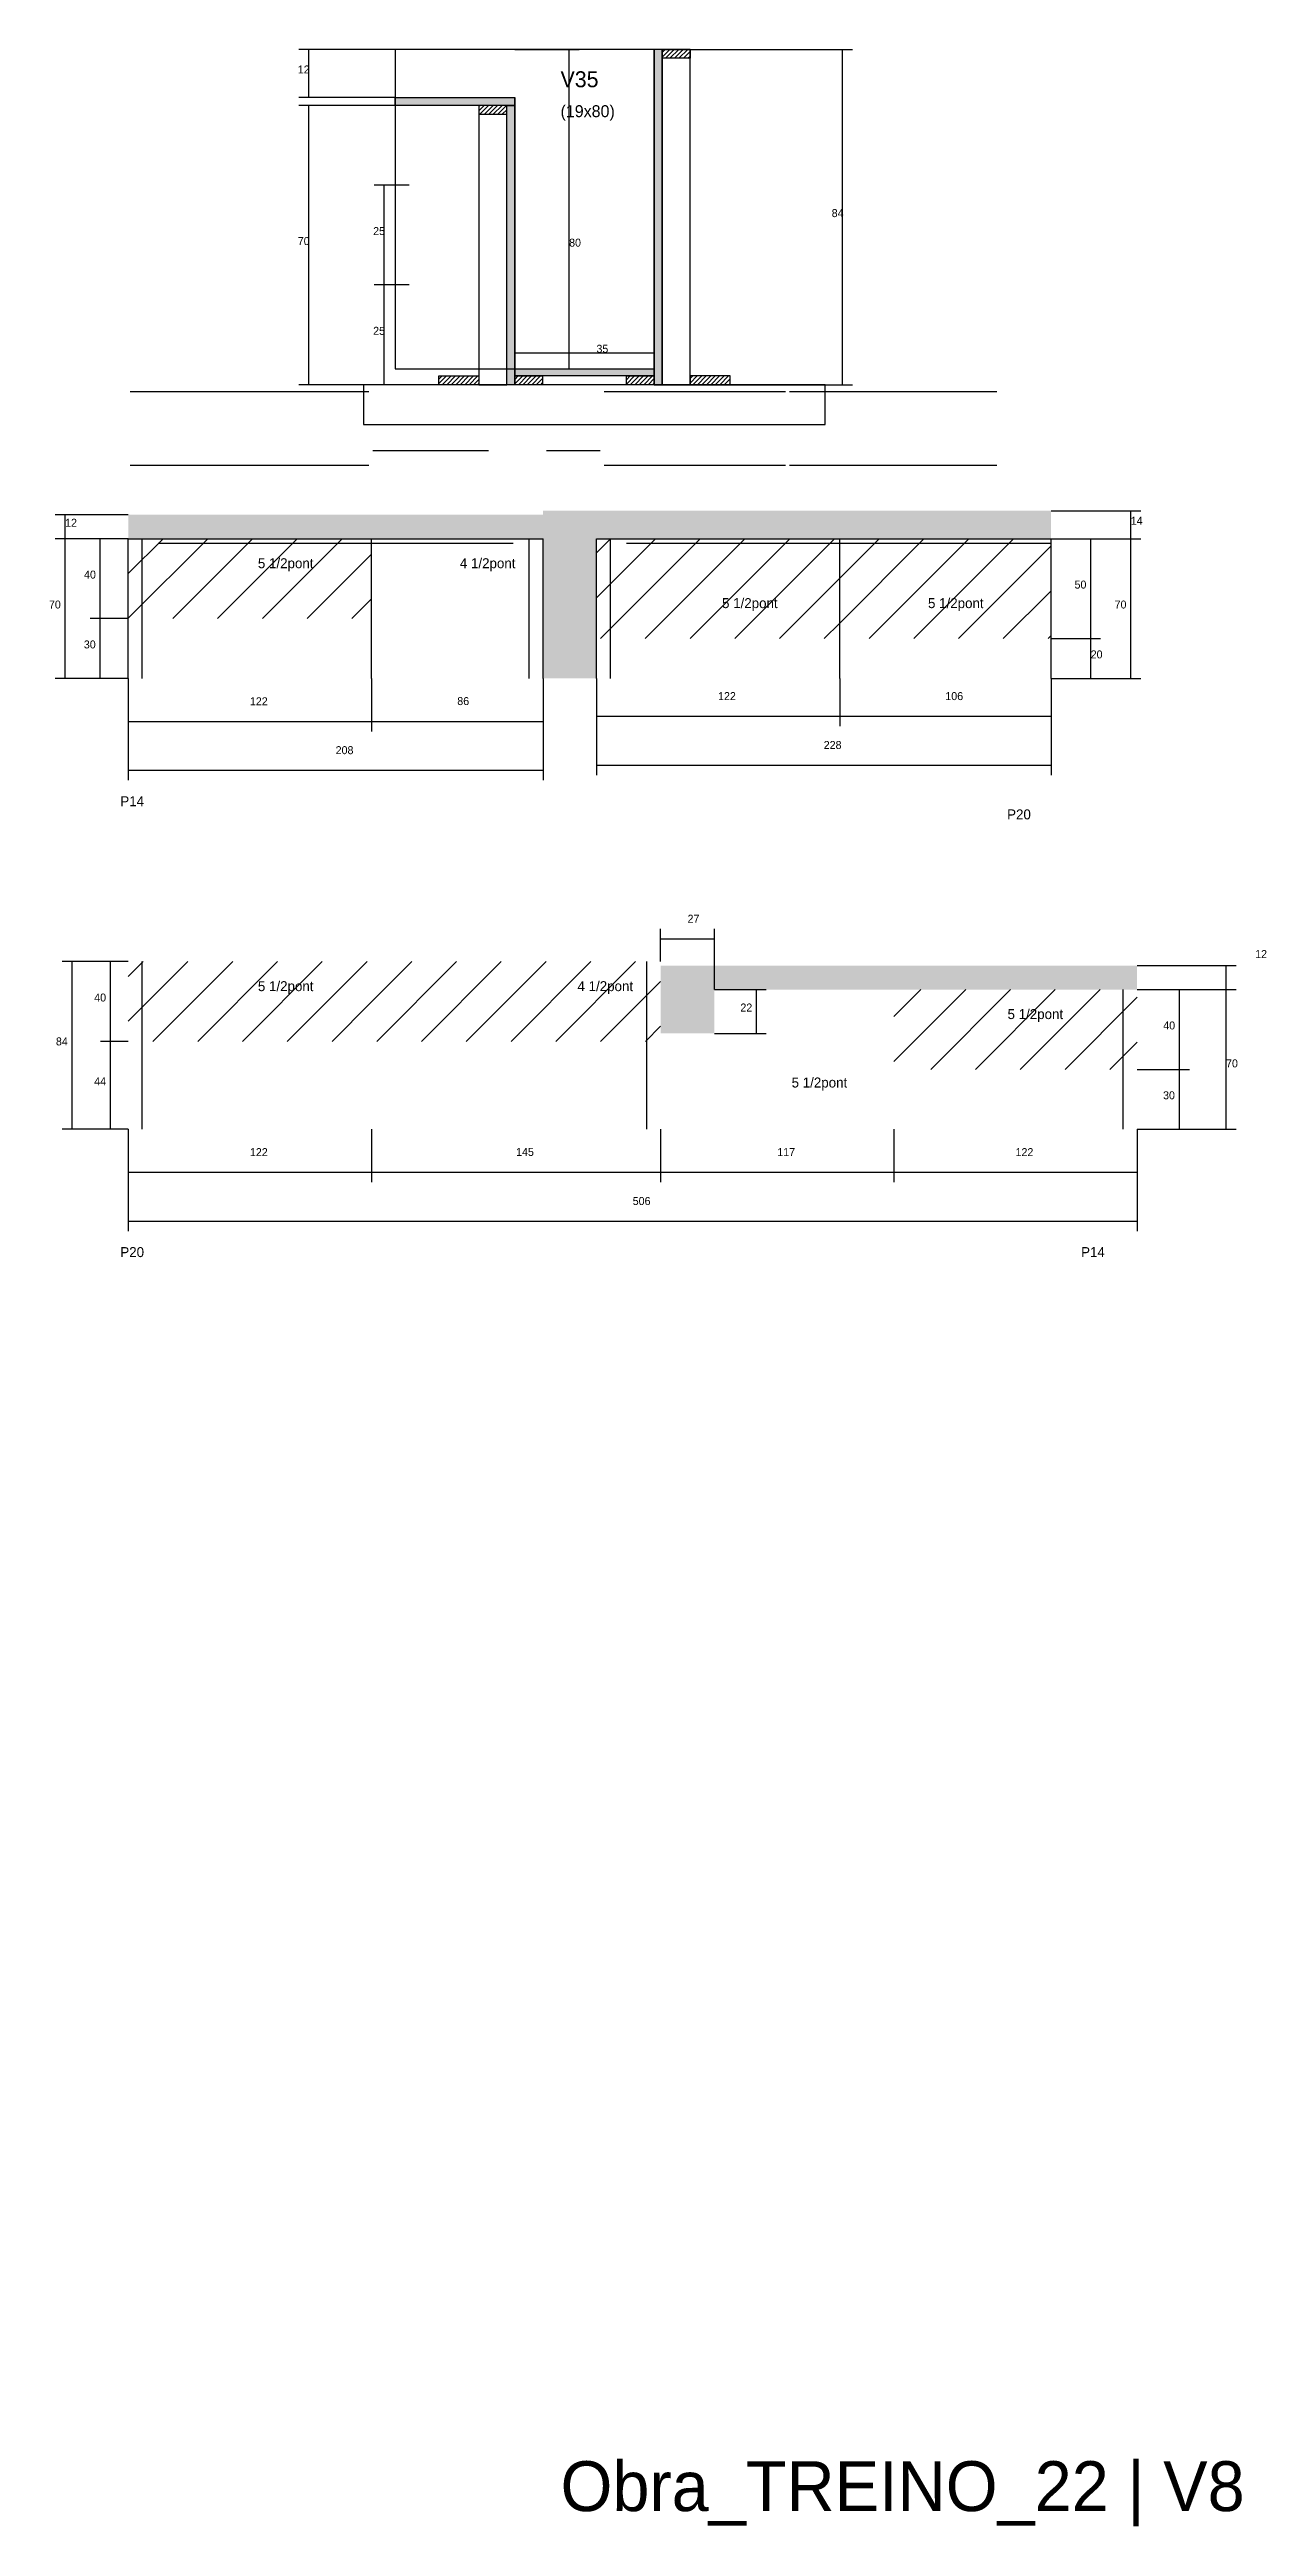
# Model space of a CAD drawing. Header units: metres. Extents: x -2848 to 22762, y -45195 to 1016.
# Drawn here: x 12544 to 13154, y -36418 to -35176 of the extents above; entities that cross this region are included whole.
import ezdxf

# ---------------------------------------------------------------- set-up
doc = ezdxf.new("R2010")
doc.units = ezdxf.units.M
for name, color, linetype in [('CONCRETO', 251, 'Continuous'), ('COTA', 4, 'Continuous'), ('Cota Seção (2x)', 4, 'Continuous'), ('Hachura', 253, 'Continuous'), ('LABEL_ID', 3, 'Continuous'), ('Madeira', 126, 'Continuous'), ('NOMENCLATURA', 7, 'Continuous'), ('Painéis', 200, 'Continuous'), ('SARR_2.2x7', 40, 'Continuous'), ('Texto Seção', 7, 'Continuous')]:
    doc.layers.add(name, color=color, linetype=linetype)

msp = doc.modelspace()

# ---------------------------------------------------------------- texts
at = {"layer": 'COTA'}
for s, p in [('12', (12668.2, -35188.1)), ('84', (12936, -35260.1)), ('70', (12668.2, -35274.1)), ('25', (12706, -35269.1)), ('25', (12706, -35319.1)), ('14', (13086, -35414.3)), ('12', (12551.5, -35415.3)), ('40', (12561, -35441.3)), ('50', (13057.8, -35446.3)), ('70', (12543.4, -35456.3)), ('70', (13077.9, -35456.3)), ('30', (12560.9, -35476.3)), ('20', (13065.9, -35481.3)), ('122', (12644.2, -35504.8)), ('86', (12748.2, -35504.7)), ('122', (12879, -35502.2)), ('106', (12993, -35502.2)), ('208', (12687.2, -35529.3)), ('228', (12932, -35526.7)), ('27', (12863.7, -35613.8)), ('12', (13148.4, -35631.5)), ('40', (12566.1, -35653.3)), ('22', (12890.2, -35658.3)), ('40', (13102.3, -35667.3)), ('84', (12546.9, -35675.3)), ('70', (13133.8, -35686.3)), ('44', (12566.1, -35695.3)), ('30', (13102.2, -35702.3)), ('122', (12644.2, -35730.8)), ('145', (12777.7, -35730.7)), ('117', (12908.7, -35730.8)), ('122', (13028.2, -35730.8)), ('506', (12836.2, -35755.3))]:
    msp.add_text(s, height=4, dxfattribs=at).set_placement(p)
at = {"layer": 'Cota Seção (2x)'}
for s, p in [('80', (12804.3, -35274.9)), ('35', (12818, -35328.1))]:
    msp.add_text(s, height=4, dxfattribs=at).set_placement(p)
at = {"layer": 'LABEL_ID'}
msp.add_text('Obra_TREINO_22 | V8', height=25, dxfattribs=at).set_placement((12800, -36410))
at = {"layer": 'NOMENCLATURA'}
for s, p in [('5 1/2pont', (12648.2, -35436.1)), ('4 1/2pont', (12749.5, -35436.1)), ('5 1/2pont', (12881, -35456.1)), ('5 1/2pont', (12984.3, -35456.1)), ('P14', (12579.2, -35555.4)), ('P20', (13024, -35562)), ('5 1/2pont', (12648.2, -35648.1)), ('4 1/2pont', (12808.5, -35648.1)), ('5 1/2pont', (13024.2, -35662.1)), ('5 1/2pont', (12915.9, -35696.4)), ('P20', (12579.2, -35781.4)), ('P14', (13061.1, -35781.4))]:
    msp.add_text(s, height=5, dxfattribs=at).set_placement(p)
at = {"layer": 'Texto Seção'}
for s, height, p in [('V35', 8, (12800, -35195)), ('(19x80)', 6, (12800, -35210))]:
    msp.add_text(s, height=height, dxfattribs=at).set_placement(p)

# ---------------------------------------------------------------- hatches: boundary and pattern name
at = {"layer": 'COTA'}
h = msp.add_hatch(dxfattribs=at)
h.set_pattern_fill('AR-CONC', scale=0.03)
h.paths.add_polyline_path([(12818, -35421.3), (13046, -35421.3), (13046, -35407.3), (12791.2, -35407.3), (12791.2, -35409.3), (12583.2, -35409.3), (12583.2, -35421.3), (12791.2, -35421.3), (12791.2, -35491.3), (12818, -35491.3)])
h = msp.add_hatch(dxfattribs=at)
h.set_pattern_fill('AR-CONC', scale=0.03)
h.paths.add_polyline_path([(12877.2, -35647.3), (13089.2, -35647.3), (13089.2, -35635.3), (12850.2, -35635.3), (12850.2, -35669.3), (12877.2, -35669.3)])
at = {"layer": 'Hachura'}
h = msp.add_hatch(color=8, dxfattribs=at)
h.dxf.hatch_style = 1
h.paths.add_polyline_path([(12851, -35176.1), (12847, -35176.1), (12847, -35176.1), (12847, -35344.1), (12847, -35344.1), (12851, -35344.1), (12851, -35344.1), (12851, -35176.1)])
h = msp.add_hatch(dxfattribs=at)
h.set_pattern_fill('ANSI31', scale=0.5)
h.paths.add_polyline_path([(12865, -35176.1), (12865, -35180.5), (12865, -35180.5), (12851, -35180.5), (12851, -35180.5), (12851, -35176.1), (12851, -35176.1), (12865, -35176.1)])
h = msp.add_hatch(color=8, dxfattribs=at)
h.dxf.hatch_style = 1
h.paths.add_polyline_path([(12717, -35204.1), (12717, -35200.1), (12717, -35200.1), (12777, -35200.1), (12777, -35200.1), (12777, -35204.1), (12777, -35204.1), (12717, -35204.1)])
h = msp.add_hatch(dxfattribs=at)
h.set_pattern_fill('ANSI31', scale=0.5)
h.paths.add_polyline_path([(12759, -35204.1), (12759, -35208.5), (12759, -35208.5), (12773, -35208.5), (12773, -35208.5), (12773, -35204.1), (12773, -35204.1), (12759, -35204.1)])
h = msp.add_hatch(color=8, dxfattribs=at)
h.dxf.hatch_style = 1
h.paths.add_polyline_path([(12773, -35204.1), (12777, -35204.1), (12777, -35204.1), (12777, -35344.1), (12777, -35344.1), (12773, -35344.1), (12773, -35344.1), (12773, -35204.1)])
h = msp.add_hatch(dxfattribs=at)
h.set_pattern_fill('ANSI31', scale=0.5)
h.paths.add_polyline_path([(12739, -35344.1), (12739, -35339.7), (12739, -35339.7), (12759, -35339.7), (12759, -35339.7), (12759, -35344.1), (12759, -35344.1), (12739, -35344.1)])
h = msp.add_hatch(color=8, dxfattribs=at)
h.dxf.hatch_style = 1
h.paths.add_polyline_path([(12777, -35339.7), (12777, -35336.1), (12777, -35336.1), (12847, -35336.1), (12847, -35336.1), (12847, -35339.7), (12847, -35339.7), (12777, -35339.7)])
h = msp.add_hatch(dxfattribs=at)
h.set_pattern_fill('ANSI31', scale=0.5)
h.paths.add_polyline_path([(12777, -35344.1), (12777, -35339.7), (12777, -35339.7), (12791, -35339.7), (12791, -35339.7), (12791, -35344.1), (12791, -35344.1), (12777, -35344.1)])
h = msp.add_hatch(dxfattribs=at)
h.set_pattern_fill('ANSI31', scale=0.5)
h.paths.add_polyline_path([(12833, -35344.1), (12833, -35339.7), (12833, -35339.7), (12847, -35339.7), (12847, -35339.7), (12847, -35344.1), (12847, -35344.1), (12833, -35344.1)])
h = msp.add_hatch(dxfattribs=at)
h.set_pattern_fill('ANSI31', scale=0.5)
h.paths.add_polyline_path([(12885, -35344.1), (12885, -35339.7), (12885, -35339.7), (12865, -35339.7), (12865, -35339.7), (12865, -35344.1), (12865, -35344.1), (12885, -35344.1)])
h = msp.add_hatch(dxfattribs=at)
h.set_pattern_fill('ANSI31', scale=5)
h.paths.add_polyline_path([(12583.2, -35421.3), (12583.2, -35461.3), (12705.2, -35461.3), (12705.2, -35421.3)])
h = msp.add_hatch(dxfattribs=at)
h.set_pattern_fill('ANSI31', scale=5)
h.paths.add_polyline_path([(12940, -35471.3), (12940, -35421.3), (12818, -35421.3), (12818, -35471.3)])
h = msp.add_hatch(dxfattribs=at)
h.set_pattern_fill('ANSI31', scale=5)
h.paths.add_polyline_path([(13046, -35471.3), (13046, -35421.3), (12940, -35421.3), (12940, -35471.3)])
h = msp.add_hatch(dxfattribs=at)
h.set_pattern_fill('ANSI31', scale=5)
h.paths.add_polyline_path([(12583.2, -35633.3), (12583.2, -35673.3), (12705.2, -35673.3), (12705.2, -35633.3)])
h = msp.add_hatch(dxfattribs=at)
h.set_pattern_fill('ANSI31', scale=5)
h.paths.add_polyline_path([(12705.2, -35633.3), (12705.2, -35673.3), (12850.2, -35673.3), (12850.2, -35633.3)])
h = msp.add_hatch(dxfattribs=at)
h.set_pattern_fill('ANSI31', scale=5)
h.paths.add_polyline_path([(12967.2, -35647.3), (12967.2, -35687.3), (13089.2, -35687.3), (13089.2, -35647.3)])

# ---------------------------------------------------------------- linework, layer by layer
at = {"layer": 'CONCRETO'}
for points in [[(12847, -35196.1), (12847, -35176.1), (12717, -35176.1), (12717, -35200.1), (12777, -35200.1), (12777, -35336.1), (12847, -35336.1), (12847, -35196.1)], [(12717, -35336.1), (12847, -35336.1), (12847, -35176.1), (12717, -35176.1)]]:
    msp.add_lwpolyline(points, close=True, dxfattribs=at)
at = {"layer": 'COTA'}
for p, q in [((12717, -35176.1), (12668.7, -35176.1)), ((12673.7, -35200.1), (12673.7, -35176.1)), ((12865, -35176.1), (12946.5, -35176.1)), ((12941.5, -35344.1), (12941.5, -35176.1)), ((12717, -35200.1), (12668.7, -35200.1)), ((12717, -35204.1), (12668.7, -35204.1)), ((12673.7, -35344.1), (12673.7, -35204.1)), ((12724, -35244.1), (12706.5, -35244.1)), ((12711.5, -35294.1), (12711.5, -35244.1)), ((12724, -35294.1), (12706.5, -35294.1)), ((12724, -35294.1), (12706.5, -35294.1)), ((12711.5, -35344.1), (12711.5, -35294.1)), ((12739, -35344.1), (12668.7, -35344.1)), ((12724, -35344.1), (12706.5, -35344.1)), ((12885, -35344.1), (12946.5, -35344.1)), ((12583.2, -35409.3), (12546.5, -35409.3)), ((12551.5, -35421.3), (12551.5, -35409.3)), ((13046, -35407.3), (13091, -35407.3)), ((13086, -35421.3), (13086, -35407.3)), ((12583.2, -35421.3), (12546.5, -35421.3)), ((12583.2, -35421.3), (12546.5, -35421.3)), ((12551.5, -35491.3), (12551.5, -35421.3)), ((12583.2, -35421.3), (12564.1, -35421.3)), ((12569.1, -35461.3), (12569.1, -35421.3)), ((13046, -35421.3), (13091, -35421.3)), ((13046, -35421.3), (13091, -35421.3)), ((13046, -35421.3), (13070.9, -35421.3)), ((13065.9, -35471.3), (13065.9, -35421.3)), ((13086, -35491.3), (13086, -35421.3)), ((12583.2, -35461.3), (12564.1, -35461.3)), ((12583.2, -35461.3), (12564.1, -35461.3)), ((12569.1, -35491.3), (12569.1, -35461.3)), ((13046, -35471.3), (13070.9, -35471.3)), ((13046, -35471.3), (13070.9, -35471.3)), ((13065.9, -35491.3), (13065.9, -35471.3)), ((12583.2, -35491.3), (12546.5, -35491.3)), ((12583.2, -35491.3), (12564.1, -35491.3)), ((12583.2, -35491.3), (12583.2, -35517.9)), ((12583.2, -35491.3), (12583.2, -35542.4)), ((12705.2, -35491.3), (12705.2, -35517.9)), ((12705.2, -35491.3), (12705.2, -35517.9)), ((12791.2, -35491.3), (12791.2, -35517.9)), ((12791.2, -35491.3), (12791.2, -35542.4)), ((12818, -35491.3), (12818, -35515.3)), ((12818, -35491.3), (12818, -35539.8)), ((12940, -35491.3), (12940, -35515.3)), ((12940, -35491.3), (12940, -35515.3)), ((13046, -35491.3), (13046, -35515.3)), ((13046, -35491.3), (13046, -35539.8)), ((13046, -35491.3), (13091, -35491.3)), ((13046, -35491.3), (13070.9, -35491.3)), ((12583.2, -35512.9), (12705.2, -35512.9)), ((12705.2, -35512.9), (12791.2, -35512.9)), ((12818, -35510.3), (12940, -35510.3)), ((12940, -35510.3), (13046, -35510.3)), ((12583.2, -35537.4), (12791.2, -35537.4)), ((12818, -35534.8), (13046, -35534.8)), ((12850.2, -35633.3), (12850.2, -35616.9)), ((12877.2, -35647.3), (12877.2, -35616.9)), ((12583.2, -35633.3), (12550, -35633.3)), ((12555, -35717.3), (12555, -35633.3)), ((12583.2, -35633.3), (12569.2, -35633.3)), ((12574.2, -35673.3), (12574.2, -35633.3)), ((12850.2, -35621.9), (12877.2, -35621.9)), ((13089.2, -35635.3), (13138.8, -35635.3)), ((13133.8, -35647.3), (13133.8, -35635.3)), ((12877.2, -35647.3), (12903.2, -35647.3)), ((12898.2, -35669.3), (12898.2, -35647.3)), ((13089.2, -35647.3), (13138.8, -35647.3)), ((13089.2, -35647.3), (13138.8, -35647.3)), ((13089.2, -35647.3), (13115.4, -35647.3)), ((13110.4, -35687.3), (13110.4, -35647.3)), ((13133.8, -35717.3), (13133.8, -35647.3)), ((12877.2, -35669.3), (12903.2, -35669.3)), ((12583.2, -35673.3), (12569.2, -35673.3)), ((12583.2, -35673.3), (12569.2, -35673.3)), ((12574.2, -35717.3), (12574.2, -35673.3)), ((13089.2, -35687.3), (13115.4, -35687.3)), ((13089.2, -35687.3), (13115.4, -35687.3)), ((13110.4, -35717.3), (13110.4, -35687.3)), ((12583.2, -35717.3), (12550, -35717.3)), ((12583.2, -35717.3), (12569.2, -35717.3)), ((12583.2, -35717.3), (12583.2, -35743.8)), ((12583.2, -35717.3), (12583.2, -35768.4)), ((12705.2, -35717.3), (12705.2, -35743.8)), ((12705.2, -35717.3), (12705.2, -35743.8)), ((12850.2, -35717.3), (12850.2, -35743.8)), ((12850.2, -35717.3), (12850.2, -35743.8)), ((12967.2, -35717.3), (12967.2, -35743.8)), ((12967.2, -35717.3), (12967.2, -35743.8)), ((13089.2, -35717.3), (13089.2, -35743.8)), ((13089.2, -35717.3), (13089.2, -35768.4)), ((13089.2, -35717.3), (13138.8, -35717.3)), ((13089.2, -35717.3), (13115.4, -35717.3)), ((12583.2, -35738.8), (12705.2, -35738.8)), ((12705.2, -35738.8), (12850.2, -35738.8)), ((12850.2, -35738.8), (12967.2, -35738.8)), ((12967.2, -35738.8), (13089.2, -35738.8)), ((12583.2, -35763.4), (13089.2, -35763.4))]:
    msp.add_line(p, q, dxfattribs=at)
at = {"layer": 'Cota Seção (2x)'}
for p, q in [((12777, -35176.1), (12809.3, -35176.1)), ((12804.3, -35336.1), (12804.3, -35176.1)), ((12777, -35336.1), (12777, -35323.1)), ((12847, -35336.1), (12847, -35323.1)), ((12777, -35328.1), (12847, -35328.1)), ((12777, -35336.1), (12809.3, -35336.1))]:
    msp.add_line(p, q, dxfattribs=at)
at = {"layer": 'Madeira'}
for points in [[(12865, -35176.1), (12865, -35180.5), (12851, -35180.5), (12851, -35176.1)], [(12865, -35176.1), (12851, -35176.1), (12851, -35344.1), (12865, -35344.1)], [(12759, -35204.1), (12759, -35208.5), (12773, -35208.5), (12773, -35204.1)], [(12759, -35344.1), (12773, -35344.1), (12773, -35204.1), (12759, -35204.1)], [(12701.2, -35364.1), (12932.8, -35364.1), (12932.8, -35344.1), (12701.2, -35344.1)], [(12739, -35344.1), (12739, -35339.7), (12759, -35339.7), (12759, -35344.1)], [(12777, -35344.1), (12777, -35339.7), (12791, -35339.7), (12791, -35344.1)], [(12833, -35344.1), (12833, -35339.7), (12847, -35339.7), (12847, -35344.1)], [(12885, -35344.1), (12885, -35339.7), (12865, -35339.7), (12865, -35344.1)]]:
    msp.add_lwpolyline(points, close=True, dxfattribs=at)
at = {"layer": 'Painéis'}
for p, q in [((12847, -35344.1), (12847, -35176.1)), ((12717, -35200.1), (12777, -35200.1)), ((12717, -35204.1), (12717, -35200.1)), ((12777, -35204.1), (12777, -35200.1)), ((12777, -35344.1), (12777, -35204.1)), ((12777, -35336.1), (12847, -35336.1)), ((12777, -35339.7), (12777, -35336.1)), ((12847, -35339.7), (12847, -35336.1)), ((12583.2, -35421.3), (12791.2, -35421.3)), ((12583.2, -35491.3), (12583.2, -35421.3)), ((12705.2, -35491.3), (12705.2, -35421.3)), ((12791.2, -35491.3), (12791.2, -35421.3)), ((12818, -35421.3), (13046, -35421.3)), ((12818, -35491.3), (12818, -35421.3)), ((12940, -35491.3), (12940, -35421.3)), ((13046, -35491.3), (13046, -35421.3))]:
    msp.add_line(p, q, dxfattribs=at)
for points in [[(12851, -35176.1), (12847, -35176.1), (12847, -35344.1), (12851, -35344.1)], [(12717, -35204.1), (12717, -35200.1), (12777, -35200.1), (12777, -35204.1)], [(12773, -35204.1), (12777, -35204.1), (12777, -35344.1), (12773, -35344.1)], [(12777, -35339.7), (12777, -35336.1), (12847, -35336.1), (12847, -35339.7)]]:
    msp.add_lwpolyline(points, close=True, dxfattribs=at)
at = {"layer": 'SARR_2.2x7'}
for p, q in [((12584.2, -35347.57), (12703.9, -35347.57)), ((12821.9, -35347.57), (12912.9, -35347.57)), ((12914.9, -35347.57), (13018.9, -35347.57)), ((12584.2, -35384.43), (12703.9, -35384.43)), ((12705.9, -35377.06), (12763.9, -35377.06)), ((12792.9, -35377.06), (12819.9, -35377.06)), ((12821.9, -35384.43), (12912.9, -35384.43)), ((12914.9, -35384.43), (13018.9, -35384.43)), ((12590.2, -35491.3), (12590.2, -35421.3)), ((12784.2, -35491.3), (12784.2, -35421.3)), ((12825, -35491.3), (12825, -35421.3)), ((12598.2, -35423.5), (12705.2, -35423.5)), ((12705.2, -35423.5), (12776.2, -35423.5)), ((12833, -35423.5), (12940, -35423.5)), ((12940, -35423.5), (13046, -35423.5)), ((12590.2, -35717.3), (12590.2, -35633.3)), ((12843.2, -35717.3), (12843.2, -35633.3)), ((13082.2, -35717.3), (13082.2, -35647.3))]:
    msp.add_line(p, q, dxfattribs=at)

msp.set_redraw_order([(e.dxf.handle, doc.entitydb.next_handle()) for e in msp.query("TEXT MTEXT ATTDEF DIMENSION ARC_DIMENSION")])  # texts and dimensions are drawn at this point

doc.saveas('drawing.dxf')
